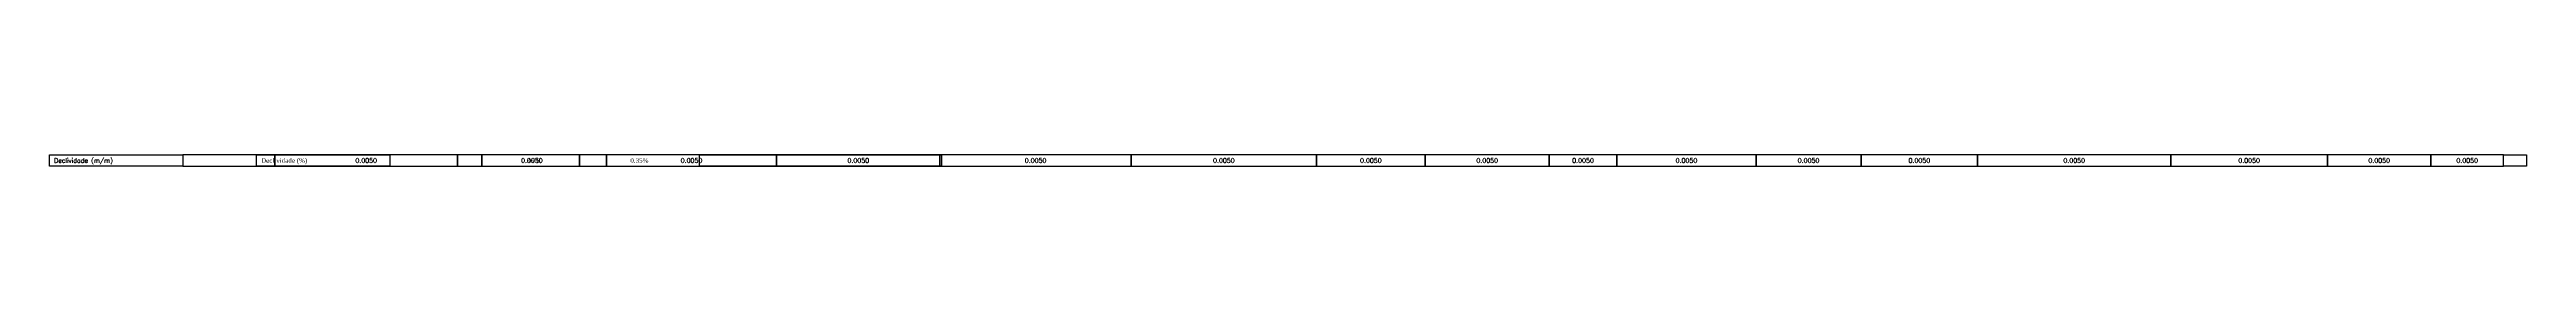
# Model space of a CAD drawing. Extents: x -44 to 14114764, y -20 to 289527804.
# Drawn here: x -44 to 495, y -20 to -18 of the extents above; entities that cross this region are included whole.
import ezdxf
from ezdxf.enums import TextEntityAlignment as Align

# ---------------------------------------------------------------- set-up
doc = ezdxf.new("R2010")
doc.units = 0
doc.layers.add('PS_PERFIL_COTA_LIN', color=7, linetype='Continuous')
doc.layers.add('PS_PERFIL_COTA_TXT', color=5, linetype='Continuous')
doc.styles.add('ROMANS', font='ROMANS.shx', dxfattribs={"height": 2})
doc.styles.get("Standard").update_dxf_attribs({"font": 'times.ttf'})

msp = doc.modelspace()

# ---------------------------------------------------------------- linework, layer by layer
at = {"layer": 'PS_PERFIL_COTA_LIN', "linetype": 'Continuous'}
for points in [[(-15, -17.5), (-15, -20), (-44, -20), (-44, -17.5)], [(-15, -17.5), (-15, -20), (5, -20), (5, -17.5)], [(30, -17.5), (30, -20), (1, -20), (1, -17.5)], [(5, -17.5), (5, -20), (44.721, -20), (44.721, -17.5)], [(30, -17.5), (30, -20), (50, -20), (50, -17.5)], [(44.721, -17.5), (44.721, -20), (77.097, -20), (77.097, -17.5)], [(50, -17.5), (50, -20), (71.23, -20), (71.23, -17.5)], [(71.23, -17.5), (71.23, -20), (97.33, -20), (97.33, -17.5)], [(77.097, -17.5), (77.097, -20), (114.125, -20), (114.125, -17.5)], [(150, -17.5), (150, -20), (97.33, -20), (97.33, -17.5)], [(114.125, -17.5), (114.125, -20), (149.642, -20), (149.642, -17.5)], [(149.642, -17.5), (149.642, -20), (191.239, -20), (191.239, -17.5)], [(191.239, -17.5), (191.239, -20), (231.524, -20), (231.524, -17.5)], [(231.524, -17.5), (231.524, -20), (255.185, -20), (255.185, -17.5)], [(255.185, -17.5), (255.185, -20), (282.132, -20), (282.132, -17.5)], [(282.132, -17.5), (282.132, -20), (296.863, -20), (296.863, -17.5)], [(296.863, -17.5), (296.863, -20), (327.115, -20), (327.115, -17.5)], [(327.115, -17.5), (327.115, -20), (349.979, -20), (349.979, -17.5)], [(349.979, -17.5), (349.979, -20), (375.312, -20), (375.312, -17.5)], [(375.312, -17.5), (375.312, -20), (417.317, -20), (417.317, -17.5)], [(417.317, -17.5), (417.317, -20), (451.395, -20), (451.395, -17.5)], [(451.395, -17.5), (451.395, -20), (473.887, -20), (473.887, -17.5)], [(473.887, -17.5), (473.887, -20), (489.672, -20), (489.672, -17.5)], [(494.672, -17.5), (494.672, -20), (489.672, -20), (489.672, -17.5)]]:
    msp.add_lwpolyline(points, close=True, dxfattribs=at)

# ---------------------------------------------------------------- texts
at = {"layer": 'PS_PERFIL_COTA_TXT', "style": 'ROMANS'}
msp.add_text('Declividade (m/m)', height=1, dxfattribs=at).set_placement((-43, -18.75), align=Align.MIDDLE_LEFT)
at = {"layer": 'PS_PERFIL_COTA_TXT'}
msp.add_text('Declividade (%)', height=1, dxfattribs=at).set_placement((2, -18.75), align=Align.MIDDLE_LEFT)
at = {"layer": 'PS_PERFIL_COTA_TXT', "style": 'ROMANS'}
for p in [(24.86, -18.75), (60.909, -18.75), (95.611, -18.75), (131.884, -18.75), (170.441, -18.75), (211.382, -18.75), (243.354, -18.75), (268.658, -18.75), (289.498, -18.75), (311.989, -18.75), (338.547, -18.75), (362.645, -18.75), (396.315, -18.75), (434.356, -18.75), (462.641, -18.75), (481.78, -18.75)]:
    msp.add_text('0.0050', height=1, dxfattribs=at).set_placement(p, align=Align.MIDDLE_CENTER)
at = {"layer": 'PS_PERFIL_COTA_TXT'}
for p in [(60.615, -18.75), (84.28, -18.75)]:
    msp.add_text('0.35%', height=1, dxfattribs=at).set_placement(p, align=Align.MIDDLE_CENTER)

doc.saveas('drawing.dxf')
